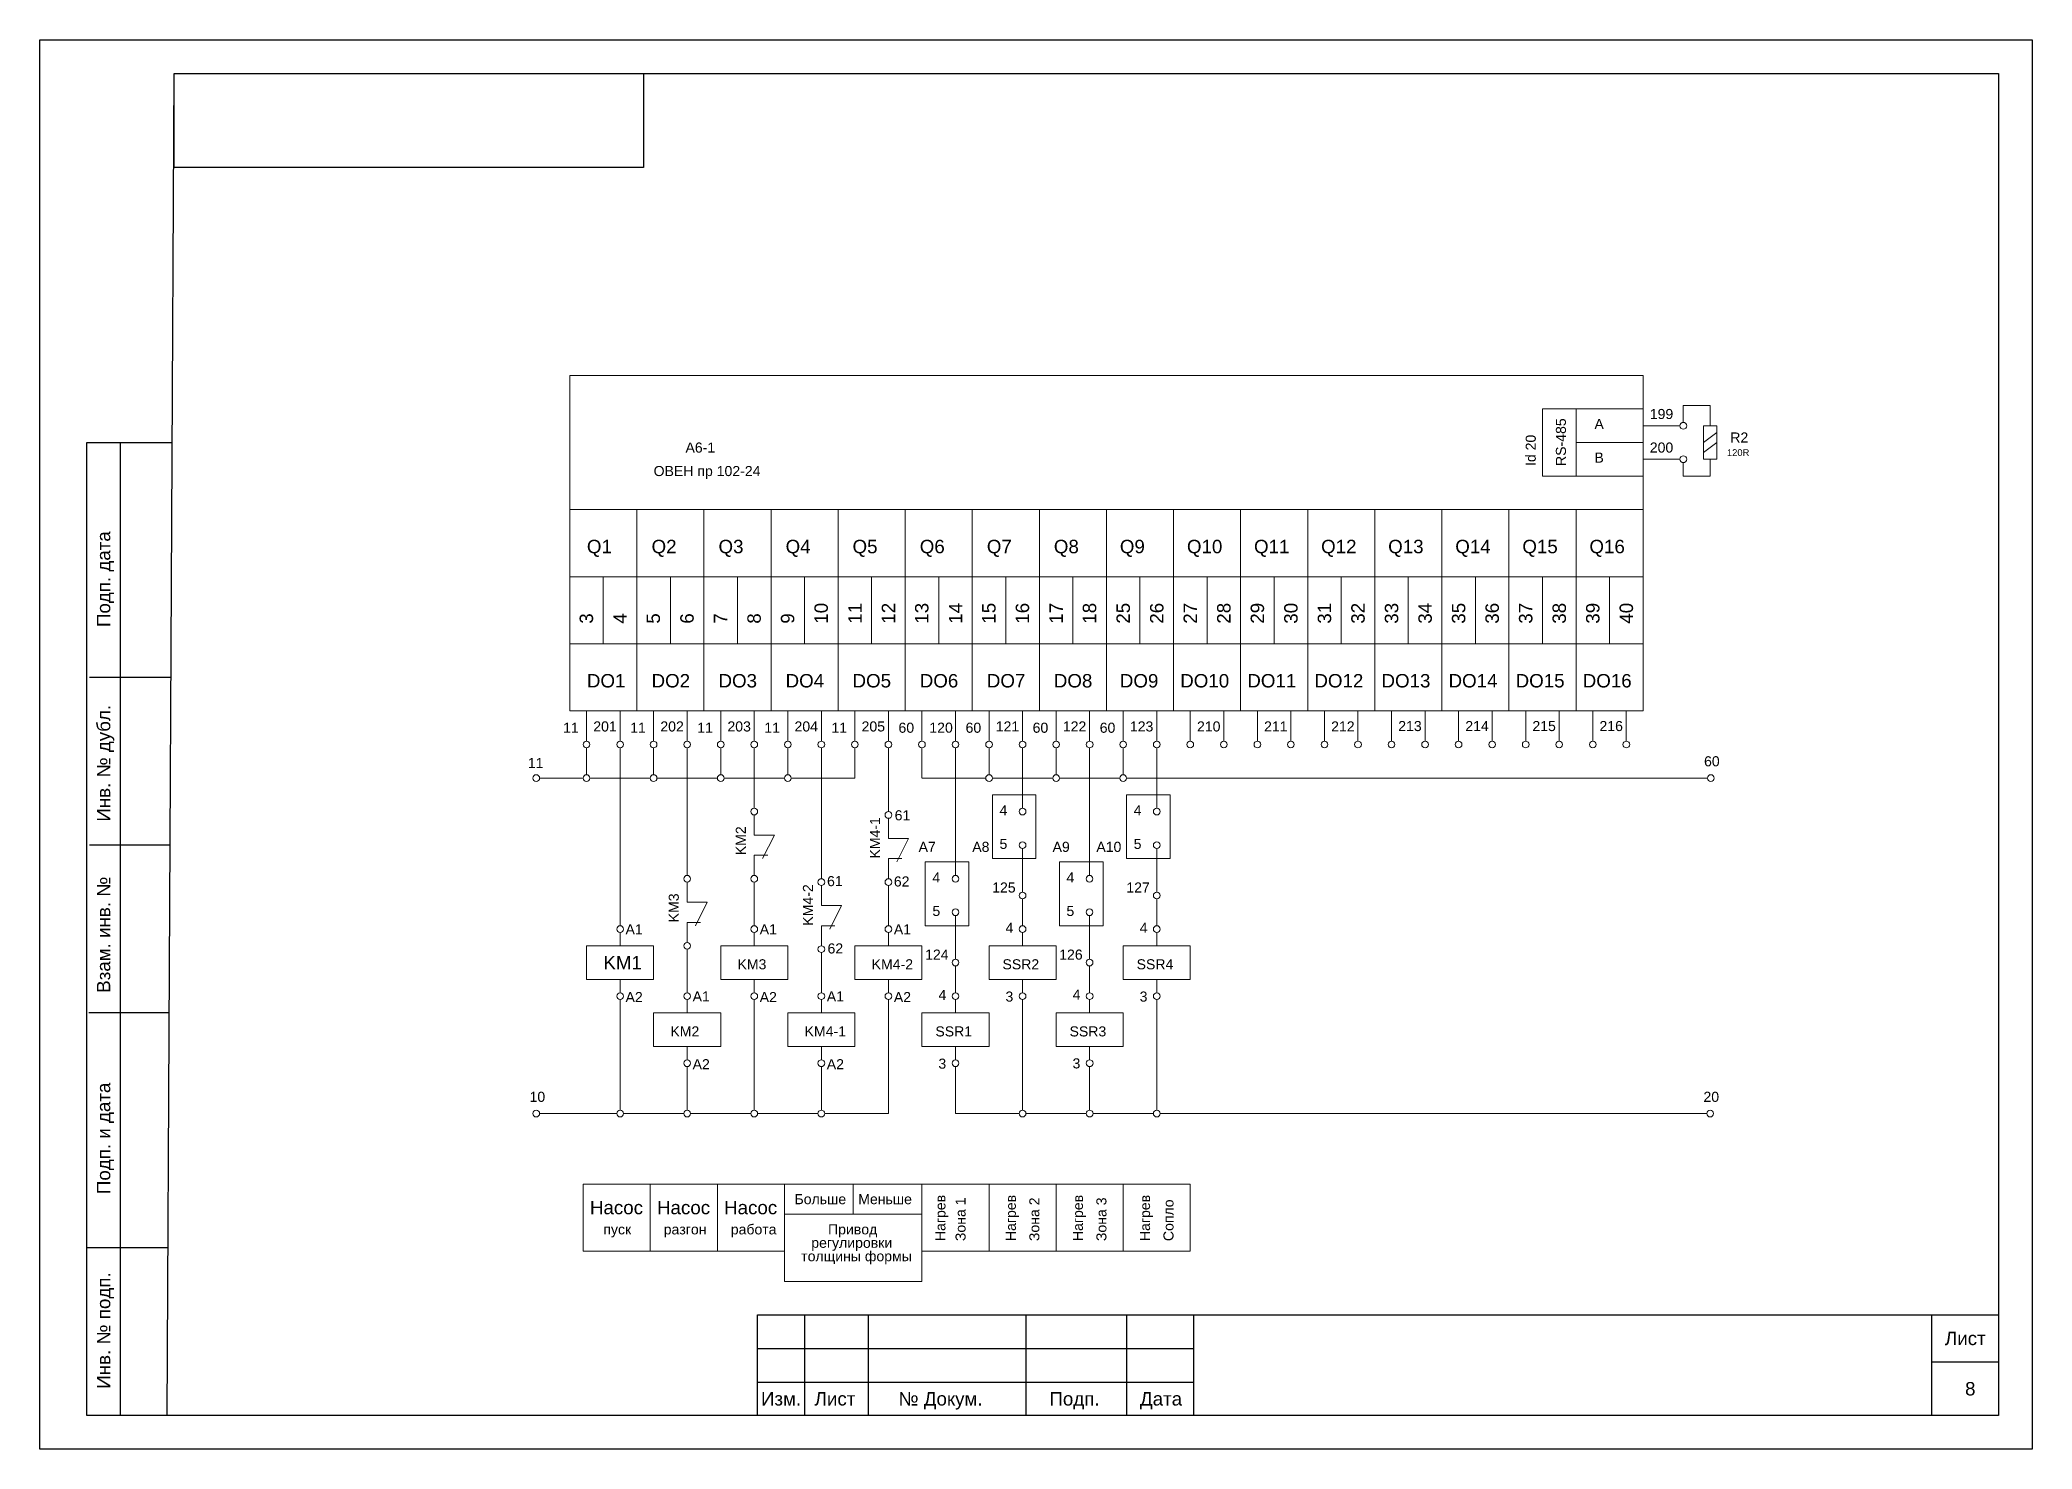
# Model space of a CAD drawing. Header units: millimetres. Extents: x 1674 to 4134, y 3039 to 4116.
# Drawn here: x 2001 to 2298, y 3290 to 3500 of the extents above; entities that cross this region are included whole.
import ezdxf

# ---------------------------------------------------------------- set-up
doc = ezdxf.new("R2010")
doc.units = ezdxf.units.MM
doc.layers.add('Аппаратура', color=7, linetype='Continuous', lineweight=20)
doc.layers.add('Рамки', color=7, linetype='Continuous', lineweight=25)
doc.styles.get("Standard").update_dxf_attribs({"font": 'arial.ttf'})

msp = doc.modelspace()

# ---------------------------------------------------------------- texts
at = {"layer": 'Аппаратура'}
for s, height, p in [('RS-485', 1.5, (2228.5, 3436.5)), ('Id 20', 1.5, (2224, 3436.5)), ('10', 2, (2118.47, 3413)), ('11', 2, (2123.51, 3413)), ('12', 2, (2128.51, 3413)), ('13', 2, (2133.47, 3413)), ('14', 2, (2138.51, 3413)), ('15', 2, (2143.47, 3413)), ('16', 2, (2148.47, 3413)), ('17', 2, (2153.51, 3413)), ('18', 2, (2158.47, 3413)), ('25', 2, (2163.5, 3413)), ('26', 2, (2168.5, 3413)), ('27', 2, (2173.5, 3413)), ('28', 2, (2178.5, 3413)), ('29', 2, (2183.5, 3413)), ('30', 2, (2188.5, 3413)), ('31', 2, (2193.5, 3413)), ('32', 2, (2198.5, 3413)), ('33', 2, (2203.5, 3413)), ('34', 2, (2208.5, 3413)), ('35', 2, (2213.5, 3413)), ('36', 2, (2218.5, 3413)), ('37', 2, (2223.5, 3413)), ('38', 2, (2228.5, 3413)), ('39', 2, (2233.5, 3413)), ('40', 2, (2238.5, 3413)), ('3', 2, (2083.47, 3413)), ('4', 2, (2088.5, 3413)), ('5', 2, (2093.44, 3413)), ('6', 2, (2098.47, 3413)), ('7', 2, (2103.47, 3413)), ('8', 2, (2108.47, 3413)), ('9', 2, (2113.47, 3413)), ('KM4-1', 1.5, (2126.25, 3378)), ('KM2', 1.5, (2106.25, 3378.5)), ('KM4-2', 1.5, (2116.25, 3368)), ('KM3', 1.5, (2096.25, 3368.5)), ('Нагрев', 1.5, (2136, 3321)), ('Зона 1', 1.5, (2139, 3321)), ('Нагрев', 1.5, (2146.5, 3321)), ('Зона 2', 1.5, (2150, 3321)), ('Нагрев', 1.5, (2156.5, 3321)), ('Зона 3', 1.5, (2160, 3321)), ('Нагрев', 1.5, (2166.5, 3321)), ('Сопло', 1.5, (2170, 3321))]:
    msp.add_text(s, height=height, rotation=90, dxfattribs=at).set_placement(p)
for s, height, p in [('A', 1.5, (2232.75, 3442)), ('199', 1.5, (2241, 3443.5)), ('A6-1', 1.5, (2097.25, 3438.5)), ('200', 1.5, (2241, 3438.5)), ('R2', 1.5, (2253, 3440)), ('ОВЕН пр 102-24', 1.5, (2092.5, 3435)), ('B', 1.5, (2232.75, 3437)), ('120R', 1, (2252.5, 3438)), ('Q1', 2, (2082.55, 3423.5)), ('Q2', 2, (2092.19, 3423.5)), ('Q3', 2, (2102.17, 3423.5)), ('Q4', 2, (2112.17, 3423.5)), ('Q5', 2, (2122.15, 3423.5)), ('Q6', 2, (2132.17, 3423.5)), ('Q7', 2, (2142.17, 3423.5)), ('Q8', 2, (2152.16, 3423.5)), ('Q9', 2, (2162, 3423.5)), ('Q10', 2, (2172, 3423.5)), ('Q11', 2, (2182, 3423.5)), ('Q12', 2, (2192, 3423.5)), ('Q13', 2, (2202, 3423.5)), ('Q14', 2, (2212, 3423.5)), ('Q15', 2, (2222, 3423.5)), ('Q16', 2, (2232, 3423.5)), ('DO1', 2, (2082.55, 3403.5)), ('DO2', 2, (2092.19, 3403.5)), ('DO3', 2, (2102.17, 3403.5)), ('DO4', 2, (2112.17, 3403.5)), ('DO5', 2, (2122.15, 3403.5)), ('DO6', 2, (2132.17, 3403.5)), ('DO7', 2, (2142.17, 3403.5)), ('DO8', 2, (2152.16, 3403.5)), ('DO9', 2, (2162, 3403.5)), ('DO10', 2, (2171, 3403.5)), ('DO11', 2, (2181, 3403.5)), ('DO12', 2, (2191, 3403.5)), ('DO13', 2, (2201, 3403.5)), ('DO14', 2, (2211, 3403.5)), ('DO15', 2, (2221, 3403.5)), ('DO16', 2, (2231, 3403.5)), ('11', 1.5, (2079, 3396.75)), ('201', 1.5, (2083.5, 3396.94)), ('11', 1.5, (2089, 3396.75)), ('202', 1.5, (2093.5, 3396.94)), ('11', 1.5, (2099, 3396.75)), ('203', 1.5, (2103.5, 3396.94)), ('11', 1.5, (2109, 3396.75)), ('204', 1.5, (2113.5, 3396.94)), ('11', 1.5, (2119, 3396.75)), ('205', 1.5, (2123.5, 3396.94)), ('60', 1.5, (2129, 3396.75)), ('120', 1.5, (2133.6, 3396.76)), ('60', 1.5, (2139, 3396.75)), ('121', 1.5, (2143.5, 3396.94)), ('60', 1.5, (2149, 3396.75)), ('122', 1.5, (2153.5, 3396.94)), ('60', 1.5, (2159, 3396.75)), ('123', 1.5, (2163.5, 3396.94)), ('210', 1.5, (2173.5, 3396.94)), ('211', 1.5, (2183.5, 3396.94)), ('212', 1.5, (2193.5, 3396.94)), ('213', 1.5, (2203.5, 3397)), ('214', 1.5, (2213.5, 3397)), ('215', 1.5, (2223.5, 3397)), ('216', 1.5, (2233.5, 3397)), ('11', 1.5, (2073.75, 3391.5)), ('60', 1.5, (2249.09, 3391.75)), ('4', 1.5, (2144.06, 3384.44)), ('4', 1.5, (2164.06, 3384.44)), ('61', 1.5, (2128.43, 3383.7)), ('A7', 1.5, (2132, 3379)), ('A8', 1.5, (2140, 3379)), ('5', 1.5, (2144.06, 3379.44)), ('A9', 1.5, (2151.97, 3379)), ('A10', 1.5, (2158.5, 3379)), ('5', 1.5, (2164.06, 3379.44)), ('61', 1.5, (2118.35, 3373.89)), ('62', 1.5, (2128.31, 3373.84)), ('4', 1.5, (2134.06, 3374.44)), ('125', 1.5, (2142.97, 3372.94)), ('4', 1.5, (2154.04, 3374.44)), ('127', 1.5, (2162.97, 3372.94)), ('A1', 1.5, (2088.31, 3366.71)), ('A1', 1.5, (2108.31, 3366.71)), ('A1', 1.5, (2128.31, 3366.71)), ('5', 1.5, (2134.06, 3369.44)), ('4', 1.5, (2144.97, 3366.94)), ('5', 1.5, (2154.04, 3369.44)), ('4', 1.5, (2164.97, 3366.94)), ('62', 1.5, (2118.42, 3363.86)), ('KM1', 2, (2085, 3361.5)), ('KM3', 1.5, (2105, 3361.5)), ('KM4-2', 1.5, (2125, 3361.5)), ('124', 1.5, (2132.97, 3362.94)), ('SSR2', 1.5, (2144.5, 3361.5)), ('126', 1.5, (2152.96, 3362.94)), ('SSR4', 1.5, (2164.5, 3361.5)), ('A2', 1.5, (2088.31, 3356.61)), ('A1', 1.5, (2098.31, 3356.71)), ('A2', 1.5, (2108.31, 3356.61)), ('A1', 1.5, (2118.31, 3356.71)), ('A2', 1.5, (2128.31, 3356.61)), ('4', 1.5, (2134.97, 3356.94)), ('3', 1.5, (2144.95, 3356.69)), ('4', 1.5, (2154.97, 3356.98)), ('3', 1.5, (2164.95, 3356.69)), ('KM2', 1.5, (2095, 3351.5)), ('KM4-1', 1.5, (2115, 3351.5)), ('SSR1', 1.5, (2134.5, 3351.5)), ('SSR3', 1.5, (2154.5, 3351.5)), ('A2', 1.5, (2098.31, 3346.61)), ('A2', 1.5, (2118.31, 3346.61)), ('3', 1.5, (2134.95, 3346.69)), ('3', 1.5, (2154.95, 3346.73)), ('10', 1.5, (2074, 3341.75)), ('20', 1.5, (2249, 3341.75)), ('Насос ', 2, (2083, 3325)), ('Насос ', 2, (2093, 3325)), ('Насос ', 2, (2103, 3325)), ('Больше', 1.5, (2113.5, 3326.5)), ('Меньше', 1.5, (2123, 3326.5)), ('работа', 1.5, (2104, 3322)), ('Привод', 1.5, (2118.5, 3322)), ('пуск', 1.5, (2085, 3322)), ('разгон', 1.5, (2094, 3322)), ('регулировки', 1.5, (2116, 3320)), ('толщины формы', 1.5, (2114.5, 3318))]:
    msp.add_text(s, height=height, dxfattribs=at).set_placement(p)
at = {"layer": 'Рамки'}
for s, p in [('Подп. дата', (2011.5, 3412.5)), ('Инв. № дубл.', (2011.5, 3383.5)), ('Взам. инв. №', (2011.5, 3358)), ('Подп. и дата', (2011.5, 3328)), ('Инв. № подп.', (2011.5, 3299))]:
    msp.add_text(s, height=2, rotation=90, dxfattribs=at).set_placement(p)
for s, p in [('Лист', (2285, 3305.5)), ('8', (2288, 3298)), ('Изм.', (2108.5, 3296.5)), ('Лист', (2116.5, 3296.5)), ('№ Докум.', (2129, 3296.5)), ('Подп.', (2151.5, 3296.5)), ('Дата', (2165, 3296.5))]:
    msp.add_text(s, height=2, dxfattribs=at).set_placement(p)

# ---------------------------------------------------------------- linework, layer by layer
at = {"layer": 'Аппаратура'}
for p, q in [((2246, 3443), (2246, 3445.5)), ((2246, 3445.5), (2250, 3445.5)), ((2250, 3445.5), (2250, 3442.5)), ((2240, 3442.5), (2245.5, 3442.5)), ((2249, 3440), (2251, 3441.5)), ((2249, 3438.5), (2251, 3440)), ((2240, 3437.5), (2245.5, 3437.5)), ((2246, 3437), (2246, 3435)), ((2250, 3435), (2250, 3437.5)), ((2246, 3435), (2250, 3435)), ((2080, 3419.5), (2080, 3430)), ((2080, 3430), (2090, 3430)), ((2090, 3430), (2090, 3420)), ((2090, 3419.5), (2090, 3430)), ((2090, 3430), (2100, 3430)), ((2100, 3430), (2100, 3420)), ((2100, 3419.5), (2100, 3430)), ((2100, 3430), (2110, 3430)), ((2110, 3430), (2110, 3420)), ((2110, 3419.5), (2110, 3430)), ((2110, 3430), (2120, 3430)), ((2120, 3430), (2120, 3420)), ((2120, 3419.5), (2120, 3430)), ((2120, 3430), (2130, 3430)), ((2130, 3430), (2130, 3420)), ((2130, 3419.5), (2130, 3430)), ((2130, 3430), (2140, 3430)), ((2140, 3430), (2140, 3420)), ((2140, 3419.5), (2140, 3430)), ((2140, 3430), (2150, 3430)), ((2150, 3430), (2150, 3420)), ((2150, 3419.5), (2150, 3430)), ((2150, 3430), (2160, 3430)), ((2160, 3430), (2160, 3420)), ((2170, 3430), (2160, 3430)), ((2160, 3430), (2160, 3420)), ((2180, 3430), (2170, 3430)), ((2170, 3430), (2170, 3420)), ((2170, 3419.5), (2170, 3430)), ((2190, 3430), (2180, 3430)), ((2180, 3430), (2180, 3420)), ((2180, 3419.5), (2180, 3430)), ((2200, 3430), (2190, 3430)), ((2190, 3430), (2190, 3420)), ((2190, 3419.5), (2190, 3430)), ((2210, 3430), (2200, 3430)), ((2200, 3430), (2200, 3420)), ((2200, 3419.5), (2200, 3430)), ((2220, 3430), (2210, 3430)), ((2210, 3430), (2210, 3420)), ((2210, 3419.5), (2210, 3430)), ((2230, 3430), (2220, 3430)), ((2220, 3430), (2220, 3420)), ((2220, 3419.5), (2220, 3430)), ((2240, 3430), (2230, 3430)), ((2230, 3430), (2230, 3420)), ((2230, 3419.5), (2230, 3430)), ((2240, 3419.5), (2240, 3430)), ((2082.5, 3400), (2082.5, 3395.5)), ((2087.5, 3400), (2087.5, 3395.5)), ((2092.5, 3400), (2092.5, 3395.5)), ((2097.5, 3400), (2097.5, 3395.5)), ((2102.5, 3400), (2102.5, 3395.5)), ((2107.5, 3400), (2107.5, 3395.5)), ((2112.5, 3400), (2112.5, 3395.5)), ((2117.5, 3400), (2117.5, 3395.5)), ((2122.5, 3400), (2122.5, 3395.5)), ((2127.5, 3400), (2127.5, 3395.5)), ((2132.5, 3400), (2132.5, 3395.5)), ((2137.5, 3400), (2137.5, 3395.5)), ((2142.5, 3400), (2142.5, 3395.5)), ((2147.5, 3400), (2147.5, 3395.5)), ((2152.5, 3400), (2152.5, 3395.5)), ((2157.5, 3400), (2157.5, 3395.5)), ((2162.5, 3400), (2162.5, 3395.5)), ((2167.5, 3400), (2167.5, 3395.5)), ((2172.5, 3400), (2172.5, 3395.5)), ((2177.5, 3400), (2177.5, 3395.5)), ((2182.5, 3400), (2182.5, 3395.5)), ((2187.5, 3400), (2187.5, 3395.5)), ((2192.5, 3400), (2192.5, 3395.5)), ((2197.5, 3400), (2197.5, 3395.5)), ((2202.5, 3400), (2202.5, 3395.5)), ((2207.5, 3400), (2207.5, 3395.5)), ((2212.5, 3400), (2212.5, 3395.5)), ((2217.5, 3400), (2217.5, 3395.5)), ((2222.5, 3400), (2222.5, 3395.5)), ((2227.5, 3400), (2227.5, 3395.5)), ((2232.5, 3400), (2232.5, 3395.5)), ((2237.5, 3400), (2237.5, 3395.5)), ((2082.5, 3394.5), (2082.5, 3390.5)), ((2087.5, 3394.5), (2087.5, 3368)), ((2092.5, 3394.5), (2092.5, 3390.5)), ((2097.5, 3394.5), (2097.5, 3375.5)), ((2102.5, 3394.5), (2102.5, 3390.5)), ((2107.5, 3394.5), (2107.5, 3385.5)), ((2112.5, 3394.5), (2112.5, 3390.5)), ((2117.5, 3394.5), (2117.5, 3375)), ((2122.5, 3394.5), (2122.5, 3389.97)), ((2127.5, 3394.5), (2127.5, 3385)), ((2132.5, 3394.5), (2132.5, 3390.04)), ((2137.5, 3394.5), (2137.5, 3375.5)), ((2142.5, 3394.5), (2142.5, 3390.5)), ((2147.5, 3385.5), (2147.5, 3394.5)), ((2152.5, 3394.5), (2152.5, 3390.5)), ((2157.5, 3394.5), (2157.5, 3375.5)), ((2162.5, 3394.5), (2162.5, 3390.5)), ((2167.5, 3394.5), (2167.5, 3385.5)), ((2075.5, 3390), (2082, 3390)), ((2083, 3390), (2092, 3390)), ((2093, 3390), (2102, 3390)), ((2103, 3390), (2112, 3390)), ((2113, 3390), (2122.5, 3389.97)), ((2132.5, 3390), (2142, 3390)), ((2143, 3390), (2152, 3390)), ((2153, 3390), (2162, 3390)), ((2163, 3390), (2249.59, 3390)), ((2107.5, 3381.5), (2107.5, 3384.5)), ((2127.5, 3381), (2127.5, 3384)), ((2107.5, 3381.5), (2110.5, 3381.5)), ((2110.5, 3381.5), (2108.75, 3378)), ((2127.5, 3381), (2130.5, 3381)), ((2130.5, 3381), (2128.75, 3377.5)), ((2107.5, 3378.5), (2109.5, 3378.5)), ((2107.5, 3378.5), (2107.5, 3375.5)), ((2127.5, 3378), (2129.5, 3378)), ((2127.5, 3378), (2127.5, 3375)), ((2147.5, 3373), (2147.5, 3379.5)), ((2167.5, 3373), (2167.5, 3379.5)), ((2097.5, 3371.5), (2097.5, 3374.5)), ((2107.5, 3374.5), (2107.5, 3368)), ((2117.5, 3371), (2117.5, 3374)), ((2127.5, 3374), (2127.5, 3368)), ((2097.5, 3371.5), (2100.5, 3371.5)), ((2100.5, 3371.5), (2098.75, 3368)), ((2117.5, 3371), (2120.5, 3371)), ((2120.5, 3371), (2118.75, 3367.5)), ((2147.5, 3368), (2147.5, 3372)), ((2167.5, 3368), (2167.5, 3372)), ((2097.5, 3368.5), (2099.5, 3368.5)), ((2097.5, 3368.5), (2097.5, 3365.5)), ((2117.5, 3368), (2119.5, 3368)), ((2117.5, 3368), (2117.5, 3365)), ((2137.5, 3363), (2137.5, 3369.5)), ((2157.48, 3365.5), (2157.47, 3369.5)), ((2087.5, 3365), (2087.5, 3367)), ((2107.5, 3365), (2107.5, 3367)), ((2127.5, 3365), (2127.5, 3367)), ((2147.5, 3365), (2147.5, 3367)), ((2157.48, 3365.5), (2157.49, 3363)), ((2167.5, 3365), (2167.5, 3367)), ((2097.5, 3364.5), (2097.5, 3358)), ((2117.5, 3364), (2117.5, 3358)), ((2087.5, 3360), (2087.5, 3358)), ((2107.5, 3360), (2107.5, 3358)), ((2127.5, 3360), (2127.5, 3358)), ((2137.5, 3358), (2137.5, 3362)), ((2147.5, 3358), (2147.5, 3360)), ((2157.49, 3362), (2157.5, 3358)), ((2167.5, 3358), (2167.5, 3360)), ((2087.5, 3357), (2087.5, 3340.5)), ((2097.5, 3355), (2097.5, 3357)), ((2107.5, 3357), (2107.5, 3340.5)), ((2117.5, 3355), (2117.5, 3357)), ((2127.5, 3357), (2127.5, 3340.01)), ((2137.5, 3355), (2137.5, 3357)), ((2147.5, 3357), (2147.5, 3340.5)), ((2157.5, 3355), (2157.5, 3357)), ((2167.5, 3357), (2167.5, 3340.5)), ((2097.5, 3350), (2097.5, 3348)), ((2117.5, 3350), (2117.5, 3348)), ((2137.5, 3348), (2137.5, 3350)), ((2157.5, 3348), (2157.5, 3350)), ((2097.5, 3347), (2097.5, 3340.5)), ((2117.5, 3347), (2117.5, 3340.5)), ((2137.5, 3347), (2137.5, 3340.02)), ((2157.5, 3347), (2157.5, 3340.5)), ((2075.5, 3340), (2087, 3340)), ((2088, 3340), (2097, 3340)), ((2098, 3340), (2107, 3340)), ((2108, 3340), (2117, 3340)), ((2118, 3340), (2127.5, 3340)), ((2137.5, 3340), (2147, 3340)), ((2148, 3340), (2157, 3340)), ((2158, 3340), (2167, 3340)), ((2168, 3340), (2249.5, 3340))]:
    msp.add_line(p, q, dxfattribs=at)
for points in [[(2080, 3450), (2240, 3450), (2240, 3430), (2080, 3430)], [(2230, 3445), (2225, 3445), (2225, 3435), (2230, 3435)], [(2230, 3445), (2240, 3445), (2240, 3440), (2230, 3440)], [(2251, 3442.5), (2251, 3437.5), (2249, 3437.5), (2249, 3442.5)], [(2230, 3440), (2240, 3440), (2240, 3435), (2230, 3435)], [(2080, 3410), (2085, 3410), (2085, 3420), (2080, 3420)], [(2085, 3410), (2090, 3410), (2090, 3420), (2085, 3420)], [(2090, 3410), (2095, 3410), (2095, 3420), (2090, 3420)], [(2095, 3410), (2100, 3410), (2100, 3420), (2095, 3420)], [(2100, 3410), (2105, 3410), (2105, 3420), (2100, 3420)], [(2105, 3410), (2110, 3410), (2110, 3420), (2105, 3420)], [(2110, 3410), (2115, 3410), (2115, 3420), (2110, 3420)], [(2115, 3410), (2120, 3410), (2120, 3420), (2115, 3420)], [(2120, 3410), (2125, 3410), (2125, 3420), (2120, 3420)], [(2125, 3410), (2130, 3410), (2130, 3420), (2125, 3420)], [(2130, 3410), (2135, 3410), (2135, 3420), (2130, 3420)], [(2135, 3410), (2140, 3410), (2140, 3420), (2135, 3420)], [(2140, 3410), (2145, 3410), (2145, 3420), (2140, 3420)], [(2145, 3410), (2150, 3410), (2150, 3420), (2145, 3420)], [(2150, 3410), (2155, 3410), (2155, 3420), (2150, 3420)], [(2155, 3410), (2160, 3410), (2160, 3420), (2155, 3420)], [(2165, 3410), (2160, 3410), (2160, 3420), (2165, 3420)], [(2170, 3410), (2165, 3410), (2165, 3420), (2170, 3420)], [(2175, 3410), (2170, 3410), (2170, 3420), (2175, 3420)], [(2180, 3410), (2175, 3410), (2175, 3420), (2180, 3420)], [(2185, 3410), (2180, 3410), (2180, 3420), (2185, 3420)], [(2190, 3410), (2185, 3410), (2185, 3420), (2190, 3420)], [(2195, 3410), (2190, 3410), (2190, 3420), (2195, 3420)], [(2200, 3410), (2195, 3410), (2195, 3420), (2200, 3420)], [(2205, 3410), (2200, 3410), (2200, 3420), (2205, 3420)], [(2210, 3410), (2205, 3410), (2205, 3420), (2210, 3420)], [(2215, 3410), (2210, 3410), (2210, 3420), (2215, 3420)], [(2220, 3410), (2215, 3410), (2215, 3420), (2220, 3420)], [(2225, 3410), (2220, 3410), (2220, 3420), (2225, 3420)], [(2230, 3410), (2225, 3410), (2225, 3420), (2230, 3420)], [(2235, 3410), (2230, 3410), (2230, 3420), (2235, 3420)], [(2240, 3410), (2235, 3410), (2235, 3420), (2240, 3420)], [(2143, 3387.5), (2149.5, 3387.5), (2149.5, 3378), (2143, 3378)], [(2163, 3387.5), (2169.5, 3387.5), (2169.5, 3378), (2163, 3378)], [(2133, 3377.5), (2139.5, 3377.5), (2139.5, 3368), (2133, 3368)], [(2153, 3377.5), (2159.5, 3377.5), (2159.5, 3368), (2153, 3368)], [(2082.5, 3365), (2092.5, 3365), (2092.5, 3360), (2082.5, 3360)], [(2102.5, 3365), (2112.5, 3365), (2112.5, 3360), (2102.5, 3360)], [(2122.5, 3365), (2132.5, 3365), (2132.5, 3360), (2122.5, 3360)], [(2142.5, 3365), (2152.5, 3365), (2152.5, 3360), (2142.5, 3360)], [(2162.5, 3365), (2172.5, 3365), (2172.5, 3360), (2162.5, 3360)], [(2092.5, 3355), (2102.5, 3355), (2102.5, 3350), (2092.5, 3350)], [(2112.5, 3355), (2122.5, 3355), (2122.5, 3350), (2112.5, 3350)], [(2132.5, 3355), (2142.5, 3355), (2142.5, 3350), (2132.5, 3350)], [(2152.5, 3355), (2162.5, 3355), (2162.5, 3350), (2152.5, 3350)], [(2082, 3329.5), (2092, 3329.5), (2092, 3319.5), (2082, 3319.5)], [(2092, 3329.5), (2102, 3329.5), (2102, 3319.5), (2092, 3319.5)], [(2102, 3329.5), (2112, 3329.5), (2112, 3319.5), (2102, 3319.5)], [(2112, 3325), (2122.25, 3325), (2122.25, 3329.5), (2112, 3329.5)], [(2122.25, 3325), (2132.5, 3325), (2132.5, 3329.5), (2122.25, 3329.5)], [(2132.5, 3329.5), (2142.5, 3329.5), (2142.5, 3319.5), (2132.5, 3319.5)], [(2142.5, 3329.5), (2152.5, 3329.5), (2152.5, 3319.5), (2142.5, 3319.5)], [(2152.5, 3329.5), (2162.5, 3329.5), (2162.5, 3319.5), (2152.5, 3319.5)], [(2162.5, 3329.5), (2172.5, 3329.5), (2172.5, 3319.5), (2162.5, 3319.5)], [(2112, 3325), (2132.5, 3325), (2132.5, 3315), (2112, 3315)]]:
    msp.add_lwpolyline(points, close=True, dxfattribs=at)
for points in [[(2085, 3410), (2080, 3410), (2080, 3400), (2085, 3400)], [(2085, 3400), (2090, 3400), (2090, 3410), (2085, 3410)], [(2095, 3410), (2090, 3410), (2090, 3400), (2095, 3400)], [(2095, 3400), (2100, 3400), (2100, 3410), (2095, 3410)], [(2105, 3410), (2100, 3410), (2100, 3400), (2105, 3400)], [(2105, 3400), (2110, 3400), (2110, 3410), (2105, 3410)], [(2115, 3410), (2110, 3410), (2110, 3400), (2115, 3400)], [(2115, 3400), (2120, 3400), (2120, 3410), (2115, 3410)], [(2125, 3410), (2120, 3410), (2120, 3400), (2125, 3400)], [(2125, 3400), (2130, 3400), (2130, 3410), (2125, 3410)], [(2135, 3410), (2130, 3410), (2130, 3400), (2135, 3400)], [(2135, 3400), (2140, 3400), (2140, 3410), (2135, 3410)], [(2145, 3410), (2140, 3410), (2140, 3400), (2145, 3400)], [(2145, 3400), (2150, 3400), (2150, 3410), (2145, 3410)], [(2155, 3410), (2150, 3410), (2150, 3400), (2155, 3400)], [(2155, 3400), (2160, 3400), (2160, 3410), (2155, 3410)], [(2165, 3400), (2160, 3400), (2160, 3410), (2165, 3410)], [(2165, 3410), (2170, 3410), (2170, 3400), (2165, 3400)], [(2175, 3400), (2170, 3400), (2170, 3410), (2175, 3410)], [(2175, 3410), (2180, 3410), (2180, 3400), (2175, 3400)], [(2185, 3400), (2180, 3400), (2180, 3410), (2185, 3410)], [(2185, 3410), (2190, 3410), (2190, 3400), (2185, 3400)], [(2195, 3400), (2190, 3400), (2190, 3410), (2195, 3410)], [(2195, 3410), (2200, 3410), (2200, 3400), (2195, 3400)], [(2205, 3400), (2200, 3400), (2200, 3410), (2205, 3410)], [(2205, 3410), (2210, 3410), (2210, 3400), (2205, 3400)], [(2215, 3400), (2210, 3400), (2210, 3410), (2215, 3410)], [(2215, 3410), (2220, 3410), (2220, 3400), (2215, 3400)], [(2225, 3400), (2220, 3400), (2220, 3410), (2225, 3410)], [(2225, 3410), (2230, 3410), (2230, 3400), (2225, 3400)], [(2235, 3400), (2230, 3400), (2230, 3410), (2235, 3410)], [(2235, 3410), (2240, 3410), (2240, 3400), (2235, 3400)]]:
    msp.add_lwpolyline(points, dxfattribs=at)
for centre in [(2246, 3442.5), (2246, 3437.5), (2082.5, 3395), (2087.5, 3395), (2092.5, 3395), (2097.5, 3395), (2102.5, 3395), (2107.5, 3395), (2112.5, 3395), (2117.5, 3395), (2122.5, 3395), (2127.5, 3395), (2132.5, 3395), (2137.5, 3395), (2142.5, 3395), (2147.5, 3395), (2152.5, 3395), (2157.5, 3395), (2162.5, 3395), (2167.5, 3395), (2172.5, 3395), (2177.5, 3395), (2182.5, 3395), (2187.5, 3395), (2192.5, 3395), (2197.5, 3395), (2202.5, 3395), (2207.5, 3395), (2212.5, 3395), (2217.5, 3395), (2222.5, 3395), (2227.5, 3395), (2232.5, 3395), (2237.5, 3395), (2075, 3390), (2082.5, 3390), (2092.5, 3390), (2102.5, 3390), (2112.5, 3390), (2142.5, 3390), (2152.5, 3390), (2162.5, 3390), (2250.09, 3390), (2107.5, 3385), (2127.5, 3384.5), (2147.5, 3385), (2167.5, 3385), (2147.5, 3380), (2167.5, 3380), (2097.5, 3375), (2107.5, 3375), (2117.5, 3374.5), (2127.5, 3374.5), (2137.5, 3375), (2157.47, 3375), (2147.5, 3372.5), (2167.5, 3372.5), (2087.5, 3367.5), (2107.5, 3367.5), (2127.5, 3367.5), (2137.5, 3370), (2147.5, 3367.5), (2157.47, 3370), (2167.5, 3367.5), (2097.5, 3365), (2117.5, 3364.5), (2137.5, 3362.5), (2157.49, 3362.5), (2087.5, 3357.5), (2097.5, 3357.5), (2107.5, 3357.5), (2117.5, 3357.5), (2127.5, 3357.5), (2137.5, 3357.5), (2147.5, 3357.5), (2157.5, 3357.5), (2167.5, 3357.5), (2097.5, 3347.5), (2117.5, 3347.5), (2137.5, 3347.5), (2157.5, 3347.5), (2075, 3340), (2087.5, 3340), (2097.5, 3340), (2107.5, 3340), (2117.5, 3340), (2147.5, 3340), (2157.5, 3340), (2167.5, 3340), (2250, 3340)]:
    msp.add_circle(centre, 0.5, dxfattribs=at)
at = {"layer": 'Рамки'}
for p, q in [((2020, 3295), (2021, 3495)), ((2021, 3495), (2293, 3495)), ((2293, 3495), (2293, 3295)), ((2008, 3440), (2020.72, 3440)), ((2008, 3295), (2008, 3440)), ((2013, 3295), (2013, 3440)), ((2020.42, 3405), (2008.42, 3405)), ((2020.42, 3380), (2008.42, 3380)), ((2020.3, 3355), (2008.3, 3355)), ((2020.12, 3320), (2008.12, 3320)), ((2020.12, 3320), (2008.12, 3320)), ((2020.12, 3320), (2008.12, 3320)), ((2115, 3310), (2115, 3295)), ((2124.5, 3310), (2124.5, 3295)), ((2148, 3310), (2148, 3295)), ((2163, 3310), (2163, 3295)), ((2283, 3310), (2283, 3295)), ((2108, 3305), (2173, 3305)), ((2283, 3303), (2293, 3303)), ((2108, 3300), (2173, 3300)), ((2020, 3295), (2008, 3295)), ((2293, 3295), (2020, 3295))]:
    msp.add_line(p, q, dxfattribs=at)
for points in [[(2001, 3500), (2298, 3500), (2298, 3290), (2001, 3290)], [(2021, 3495), (2091, 3495), (2091, 3481), (2021, 3481)], [(2108, 3295), (2108, 3310), (2293, 3310), (2293, 3295)], [(2108, 3310), (2173, 3310), (2173, 3295), (2108, 3295)]]:
    msp.add_lwpolyline(points, close=True, dxfattribs=at)

msp.set_redraw_order([(e.dxf.handle, doc.entitydb.next_handle()) for e in msp.query("TEXT MTEXT ATTDEF DIMENSION ARC_DIMENSION")])  # texts and dimensions are drawn at this point

doc.saveas('drawing.dxf')
